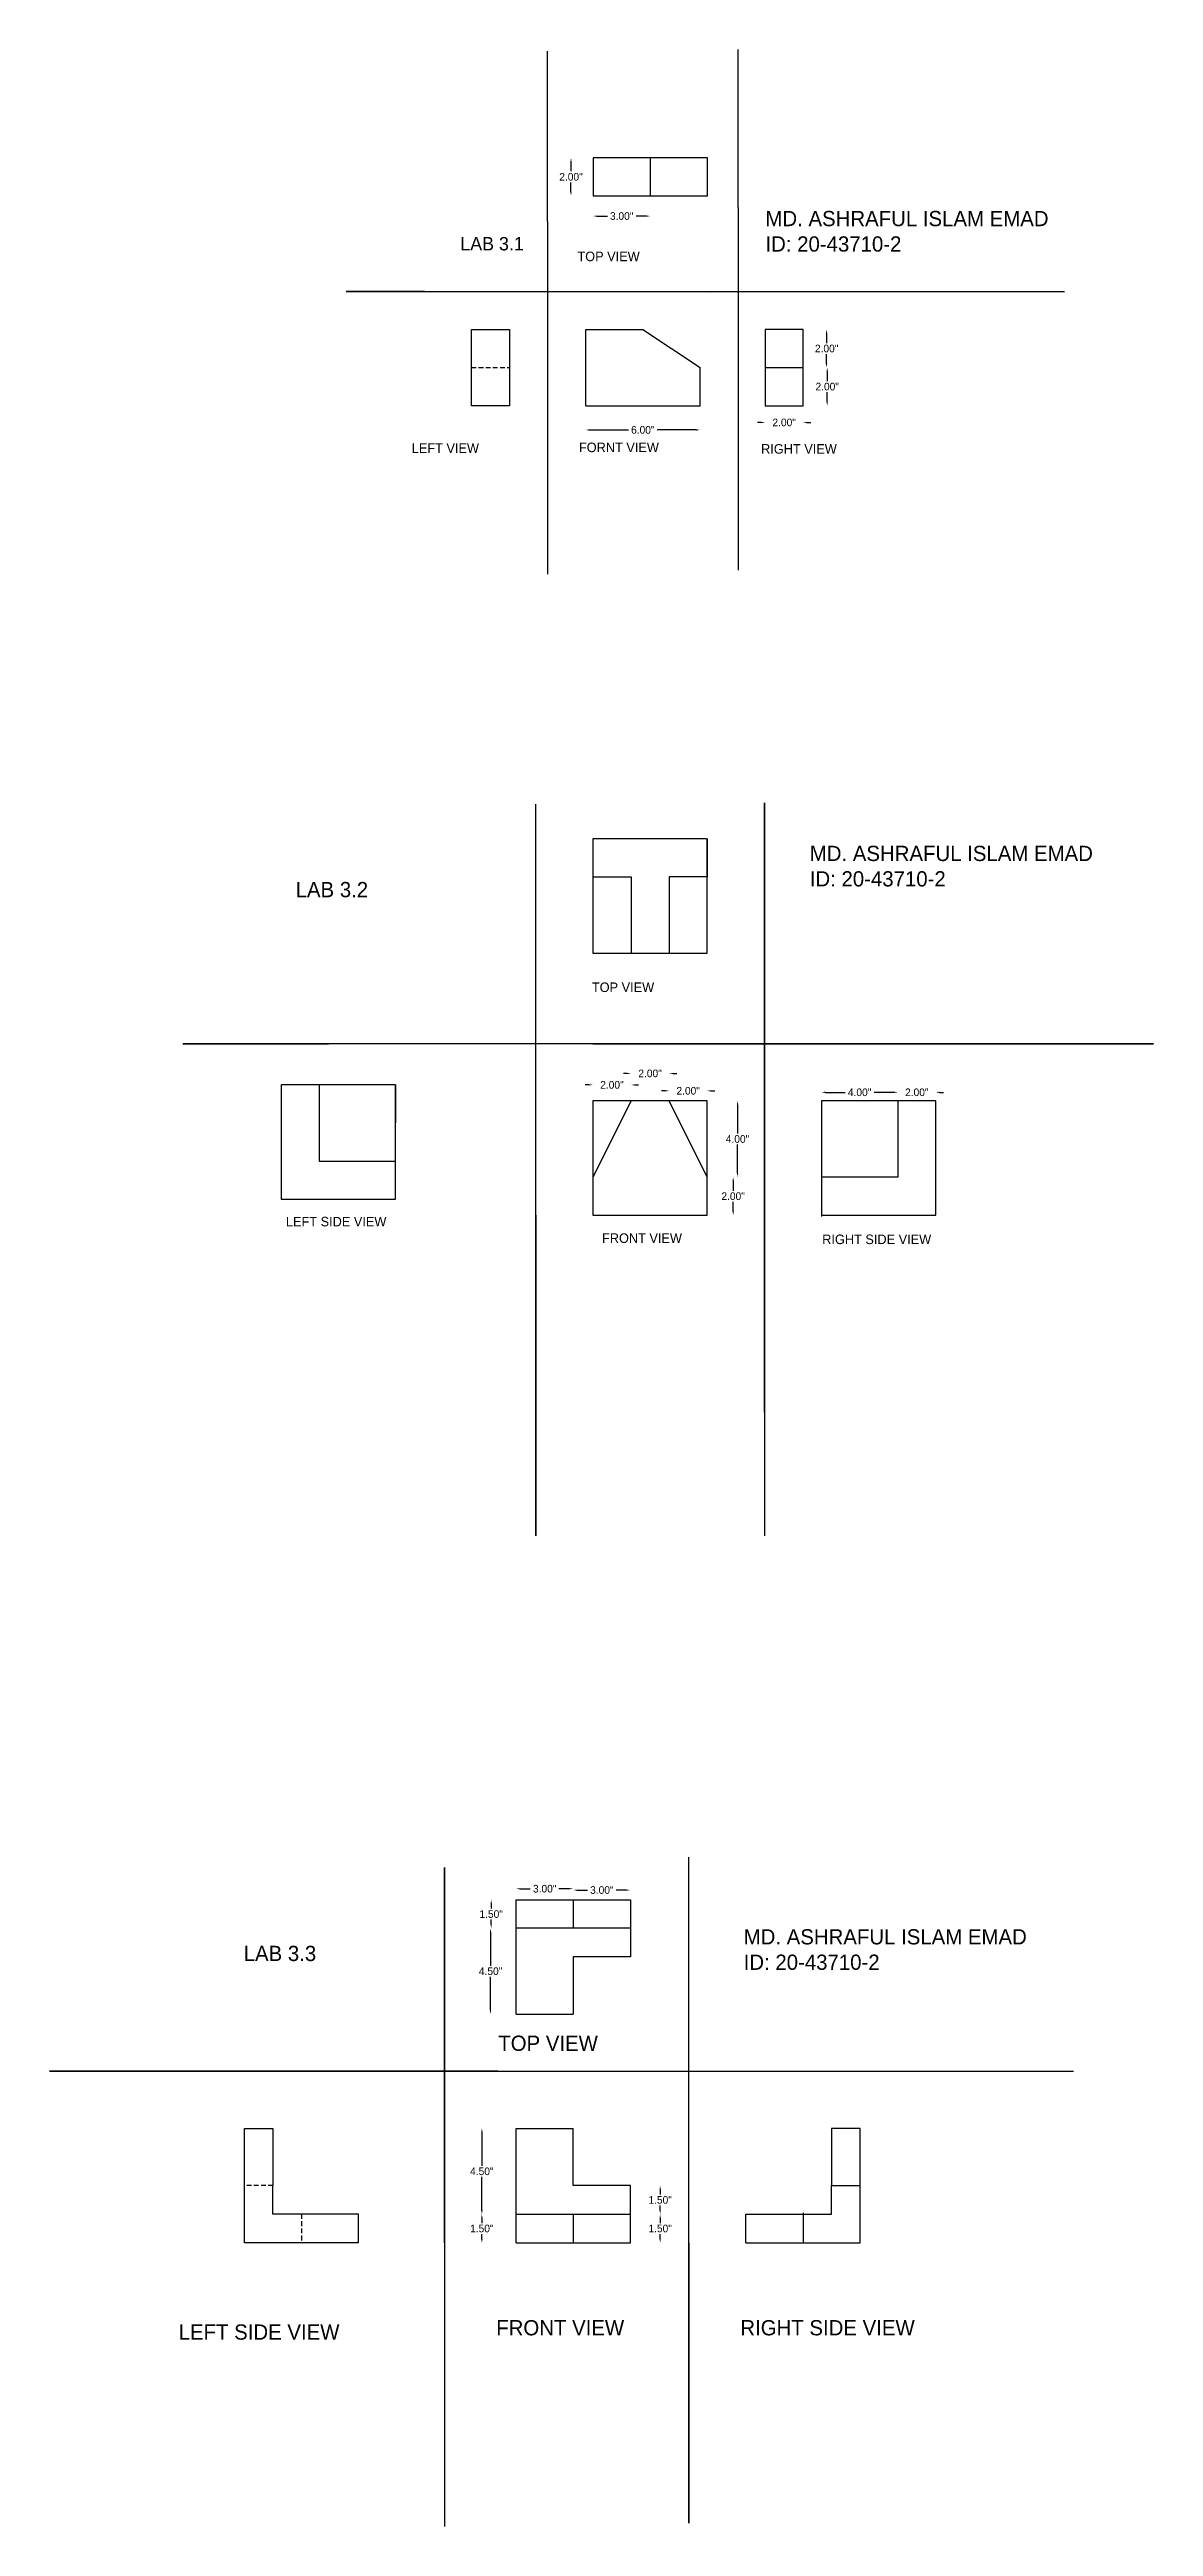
# Model space of a CAD drawing. Header units: inches. Extents: x 10 to 71, y -248 to 24.
# Drawn here: x 13.3 to 71.3, y -106 to 24 of the extents above; entities that cross this region are included whole.
import ezdxf

# ---------------------------------------------------------------- set-up
doc = ezdxf.new("R2010")
doc.units = ezdxf.units.IN
doc.header["$MEASUREMENT"] = 0
doc.linetypes.add('DASHED2', pattern=[0.375, 0.25, -0.125])
doc.dimstyles.get("Standard").update_dxf_attribs({"dimtxt": 0.4, "dimasz": 0.2, "dimexe": 0.18, "dimexo": 0.0625, "dimgap": 0.09, "dimtad": 0, "dimtih": 1, "dimtoh": 1, "dimzin": 0, "dimdsep": 46, "dimlunit": 3, "dimtxsty": 'Standard', "dimcen": 0.09, "dimse1": 1, "dimse2": 1, "dimclrt": 3, "dimadec": 0, "dimazin": 0, "dimtfac": 1, "dimtofl": 0, "dimtmove": 0, "dimatfit": 3, "dimfxl": 1, "dimtfillclr": 5, "dimtolj": 1, "dimtzin": 0, "dimarcsym": 0})

msp = doc.modelspace()

# ---------------------------------------------------------------- texts
at = {"attachment_point": 1}
for s, insert, char_height, width in [('MD. ASHRAFUL ISLAM EMAD\\PID: 20-43710-2', (50.887, 15.54), 0.8, 16.23263), ('TOP VIEW', (41.018, 13.404), 0.5, 6.13889), ('LEFT VIEW', (32.322, 3.344), 0.5, 6.41435), ('FORNT VIEW', (41.097, 3.383), 0.5, 6.4537), ('RIGHT VIEW', (50.659, 3.304), 0.5, 6.375), ('MD. ASHRAFUL ISLAM EMAD\\PID: 20-43710-2', (53.214, -17.773), 0.8, 16.23263), ('LAB 3.2', (26.225, -19.672), 0.8, 7.73278), ('TOP VIEW', (41.777, -24.946), 0.5, 6.78775), ('LEFT SIDE VIEW', (25.715, -37.243), 0.5, 8.47496), ('FRONT VIEW', (42.308, -38.11), 0.5, 8.50589), ('RIGHT SIDE VIEW', (53.867, -38.173), 0.5, 8.33395), ('MD. ASHRAFUL ISLAM EMAD\\PID: 20-43710-2', (49.744, -74.622), 0.8, 16.23263), ('LAB 3.3', (23.499, -75.494), 0.8, 7.73278), ('TOP VIEW', (36.862, -80.207), 0.8, 6.74775), ('LEFT SIDE VIEW', (20.086, -95.362), 0.8, 14.46105), ('FRONT VIEW', (36.755, -95.136), 0.8, 10.12604), ('RIGHT SIDE VIEW', (49.569, -95.136), 0.8, 12.06313)]:
    msp.add_mtext(s, dxfattribs=dict(at, insert=insert, char_height=char_height, width=width))
at = {"insert": (34.87, 14.171), "char_height": 0.7, "attachment_point": 1}
msp.add_mtext('LAB 3.1', dxfattribs=at)

# ---------------------------------------------------------------- blocks, each defined once
blk = doc.blocks.new('*D25')
at = {"color": 0, "lineweight": -2}
for p, q in [((36, -85.28), (36, -87.04)), ((36, -89.38), (36, -87.62))]:
    blk.add_line(p, q, dxfattribs=at)
at = {"color": 0}
for points in [[(35.97, -85.28), (36.04, -85.28), (36, -85.08)], [(35.97, -89.38), (36.04, -89.38), (36, -89.58)]]:
    blk.add_solid(points, dxfattribs=at)
at = {"layer": 'Defpoints', "color": 0}
for p in [(37.8, -85.08), (36, -89.58), (37.8, -89.58)]:
    blk.add_point(p, dxfattribs=at)
at = {"color": 3, "insert": (36, -87.33), "char_height": 0.4, "attachment_point": 5}
blk.add_mtext('\\A1;4.50"', dxfattribs=at)
blk = doc.blocks.new('*D26')
at = {"color": 0, "lineweight": -2}
for p, q in [((36, -89.78), (36, -90.04)), ((36, -90.88), (36, -90.62))]:
    blk.add_line(p, q, dxfattribs=at)
at = {"color": 0}
for points in [[(35.97, -89.78), (36.04, -89.78), (36, -89.58)], [(35.97, -90.88), (36.04, -90.88), (36, -91.08)]]:
    blk.add_solid(points, dxfattribs=at)
at = {"layer": 'Defpoints', "color": 0}
for p in [(36, -89.58), (37.73, -89.58), (37.8, -91.08)]:
    blk.add_point(p, dxfattribs=at)
at = {"color": 3, "insert": (36, -90.33), "char_height": 0.4, "attachment_point": 5}
blk.add_mtext('\\A1;1.50"', dxfattribs=at)
blk = doc.blocks.new('*D27')
at = {"color": 0, "lineweight": -2}
for p, q in [((45.36, -89.78), (45.36, -90.04)), ((45.36, -90.88), (45.36, -90.62))]:
    blk.add_line(p, q, dxfattribs=at)
at = {"color": 0}
for points in [[(45.33, -89.78), (45.39, -89.78), (45.36, -89.58)], [(45.33, -90.88), (45.39, -90.88), (45.36, -91.08)]]:
    blk.add_solid(points, dxfattribs=at)
at = {"layer": 'Defpoints', "color": 0}
for p in [(43.8, -89.58), (45.36, -89.58), (43.8, -91.08)]:
    blk.add_point(p, dxfattribs=at)
at = {"color": 3, "insert": (45.36, -90.33), "char_height": 0.4, "attachment_point": 5}
blk.add_mtext('\\A1;1.50"', dxfattribs=at)
blk = doc.blocks.new('*D28')
at = {"color": 0, "lineweight": -2}
for p, q in [((45.36, -88.28), (45.36, -88.54)), ((45.36, -89.38), (45.36, -89.12))]:
    blk.add_line(p, q, dxfattribs=at)
at = {"color": 0}
for points in [[(45.33, -88.28), (45.39, -88.28), (45.36, -88.08)], [(45.33, -89.38), (45.39, -89.38), (45.36, -89.58)]]:
    blk.add_solid(points, dxfattribs=at)
at = {"layer": 'Defpoints', "color": 0}
for p in [(43.8, -88.08), (45.36, -88.08), (43.86, -89.58)]:
    blk.add_point(p, dxfattribs=at)
at = {"color": 3, "insert": (45.36, -88.83), "char_height": 0.4, "attachment_point": 5}
blk.add_mtext('\\A1;1.50"', dxfattribs=at)
blk = doc.blocks.new('*D36')
at = {"color": 0, "lineweight": -2}
for p, q in [((36.46, -74.78), (36.46, -76.54)), ((36.46, -78.88), (36.46, -77.12))]:
    blk.add_line(p, q, dxfattribs=at)
at = {"color": 0}
for points in [[(36.42, -74.78), (36.49, -74.78), (36.46, -74.58)], [(36.42, -78.88), (36.49, -78.88), (36.46, -79.08)]]:
    blk.add_solid(points, dxfattribs=at)
at = {"layer": 'Defpoints', "color": 0}
for p in [(36.46, -74.58), (37.8, -74.58), (37.8, -79.08)]:
    blk.add_point(p, dxfattribs=at)
at = {"color": 3, "insert": (36.46, -76.83), "char_height": 0.4, "attachment_point": 5}
blk.add_mtext('\\A1;4.50"', dxfattribs=at)
blk = doc.blocks.new('*D37')
at = {"color": 0, "lineweight": -2}
for p, q in [((36.49, -73.28), (36.49, -73.54)), ((36.49, -74.38), (36.49, -74.12))]:
    blk.add_line(p, q, dxfattribs=at)
at = {"color": 0}
for points in [[(36.46, -73.28), (36.52, -73.28), (36.49, -73.08)], [(36.46, -74.38), (36.52, -74.38), (36.49, -74.58)]]:
    blk.add_solid(points, dxfattribs=at)
at = {"layer": 'Defpoints', "color": 0}
for p in [(37.8, -73.08), (36.49, -74.58), (37.73, -74.58)]:
    blk.add_point(p, dxfattribs=at)
at = {"color": 3, "insert": (36.49, -73.83), "char_height": 0.4, "attachment_point": 5}
blk.add_mtext('\\A1;1.50"', dxfattribs=at)
blk = doc.blocks.new('*D38')
at = {"color": 0, "lineweight": -2}
for p, q in [((38, -72.5), (38.54, -72.5)), ((40.6, -72.5), (40.05, -72.5))]:
    blk.add_line(p, q, dxfattribs=at)
at = {"color": 0}
for points in [[(38, -72.47), (38, -72.53), (37.8, -72.5)], [(40.6, -72.47), (40.6, -72.53), (40.8, -72.5)]]:
    blk.add_solid(points, dxfattribs=at)
at = {"layer": 'Defpoints', "color": 0}
for p in [(37.8, -72.5), (37.8, -73.08), (40.8, -73.08)]:
    blk.add_point(p, dxfattribs=at)
at = {"color": 3, "insert": (39.3, -72.5), "char_height": 0.4, "attachment_point": 5}
blk.add_mtext('\\A1;3.00"', dxfattribs=at)
blk = doc.blocks.new('*D39')
at = {"color": 0, "lineweight": -2}
for p, q in [((41, -72.57), (41.54, -72.57)), ((43.6, -72.57), (43.05, -72.57))]:
    blk.add_line(p, q, dxfattribs=at)
at = {"color": 0}
for points in [[(41, -72.54), (41, -72.6), (40.8, -72.57)], [(43.6, -72.54), (43.6, -72.6), (43.8, -72.57)]]:
    blk.add_solid(points, dxfattribs=at)
at = {"layer": 'Defpoints', "color": 0}
for p in [(43.8, -72.57), (40.8, -73.08), (43.8, -73.08)]:
    blk.add_point(p, dxfattribs=at)
at = {"color": 3, "insert": (42.3, -72.57), "char_height": 0.4, "attachment_point": 5}
blk.add_mtext('\\A1;3.00"', dxfattribs=at)
blk = doc.blocks.new('*D8')
at = {"color": 0, "lineweight": -2}
for p, q in [((49.19, -35.36), (49.19, -35.87)), ((49.19, -36.96), (49.19, -36.45))]:
    blk.add_line(p, q, dxfattribs=at)
at = {"color": 0}
for points in [[(49.16, -35.36), (49.23, -35.36), (49.19, -35.16)], [(49.16, -36.96), (49.23, -36.96), (49.19, -37.16)]]:
    blk.add_solid(points, dxfattribs=at)
at = {"layer": 'Defpoints', "color": 0}
for p in [(47.83, -35.16), (49.19, -35.16), (47.83, -37.16)]:
    blk.add_point(p, dxfattribs=at)
at = {"color": 3, "insert": (49.19, -36.16), "char_height": 0.4, "attachment_point": 5}
blk.add_mtext('\\A1;2.00"', dxfattribs=at)
blk = doc.blocks.new('*D9')
at = {"color": 0, "lineweight": -2}
for p, q in [((49.42, -31.36), (49.42, -32.87)), ((49.42, -34.96), (49.42, -33.45))]:
    blk.add_line(p, q, dxfattribs=at)
at = {"color": 0}
for points in [[(49.39, -31.36), (49.45, -31.36), (49.42, -31.16)], [(49.39, -34.96), (49.45, -34.96), (49.42, -35.16)]]:
    blk.add_solid(points, dxfattribs=at)
at = {"layer": 'Defpoints', "color": 0}
for p in [(47.83, -31.16), (47.89, -35.16), (49.42, -35.16)]:
    blk.add_point(p, dxfattribs=at)
at = {"color": 3, "insert": (49.42, -33.16), "char_height": 0.4, "attachment_point": 5}
blk.add_mtext('\\A1;4.00"', dxfattribs=at)
blk = doc.blocks.new('*D10')
at = {"color": 0, "lineweight": -2}
for p, q in [((43.63, -29.72), (43.43, -29.72)), ((46.03, -29.72), (46.23, -29.72))]:
    blk.add_line(p, q, dxfattribs=at)
at = {"color": 0}
for points in [[(43.63, -29.69), (43.63, -29.75), (43.83, -29.72)], [(46.03, -29.69), (46.03, -29.75), (45.83, -29.72)]]:
    blk.add_solid(points, dxfattribs=at)
at = {"layer": 'Defpoints', "color": 0}
for p in [(45.83, -29.72), (43.83, -31.16), (45.83, -31.1)]:
    blk.add_point(p, dxfattribs=at)
at = {"color": 3, "insert": (44.83, -29.72), "char_height": 0.4, "attachment_point": 5}
blk.add_mtext('\\A1;2.00"', dxfattribs=at)
blk = doc.blocks.new('*D11')
at = {"color": 0, "lineweight": -2}
for p, q in [((41.63, -30.32), (41.43, -30.32)), ((44.03, -30.32), (44.23, -30.32))]:
    blk.add_line(p, q, dxfattribs=at)
at = {"color": 0}
for points in [[(41.63, -30.29), (41.63, -30.35), (41.83, -30.32)], [(44.03, -30.29), (44.03, -30.35), (43.83, -30.32)]]:
    blk.add_solid(points, dxfattribs=at)
at = {"layer": 'Defpoints', "color": 0}
for p in [(41.83, -31.16), (43.83, -30.32), (43.83, -31.16)]:
    blk.add_point(p, dxfattribs=at)
at = {"color": 3, "insert": (42.83, -30.32), "char_height": 0.4, "attachment_point": 5}
blk.add_mtext('\\A1;2.00"', dxfattribs=at)
blk = doc.blocks.new('*D12')
at = {"color": 0, "lineweight": -2}
for p, q in [((54.03, -30.71), (55.07, -30.71)), ((57.63, -30.71), (56.59, -30.71))]:
    blk.add_line(p, q, dxfattribs=at)
at = {"color": 0}
for points in [[(54.03, -30.67), (54.03, -30.74), (53.83, -30.71)], [(57.63, -30.67), (57.63, -30.74), (57.83, -30.71)]]:
    blk.add_solid(points, dxfattribs=at)
at = {"layer": 'Defpoints', "color": 0}
for p in [(53.83, -31.16), (57.83, -30.71), (57.83, -31.16)]:
    blk.add_point(p, dxfattribs=at)
at = {"color": 3, "insert": (55.83, -30.71), "char_height": 0.4, "attachment_point": 5}
blk.add_mtext('\\A1;4.00"', dxfattribs=at)
blk = doc.blocks.new('*D13')
at = {"color": 0, "lineweight": -2}
for p, q in [((57.63, -30.71), (57.43, -30.71)), ((60.03, -30.71), (60.23, -30.71))]:
    blk.add_line(p, q, dxfattribs=at)
at = {"color": 0}
for points in [[(57.63, -30.67), (57.63, -30.74), (57.83, -30.71)], [(60.03, -30.67), (60.03, -30.74), (59.83, -30.71)]]:
    blk.add_solid(points, dxfattribs=at)
at = {"layer": 'Defpoints', "color": 0}
for p in [(57.83, -31.16), (59.83, -30.71), (59.83, -31.16)]:
    blk.add_point(p, dxfattribs=at)
at = {"color": 3, "insert": (58.83, -30.71), "char_height": 0.4, "attachment_point": 5}
blk.add_mtext('\\A1;2.00"', dxfattribs=at)
blk = doc.blocks.new('*D15')
at = {"color": 0, "lineweight": -2}
for p, q in [((45.63, -30.63), (45.43, -30.63)), ((48.03, -30.63), (48.23, -30.63))]:
    blk.add_line(p, q, dxfattribs=at)
at = {"color": 0}
for points in [[(45.63, -30.6), (45.63, -30.67), (45.83, -30.63)], [(48.03, -30.6), (48.03, -30.67), (47.83, -30.63)]]:
    blk.add_solid(points, dxfattribs=at)
at = {"layer": 'Defpoints', "color": 0}
for p in [(45.83, -31.1), (47.83, -30.63), (47.83, -31.16)]:
    blk.add_point(p, dxfattribs=at)
at = {"color": 3, "insert": (46.83, -30.63), "char_height": 0.4, "attachment_point": 5}
blk.add_mtext('\\A1;2.00"', dxfattribs=at)
blk = doc.blocks.new('*D1')
at = {"color": 0, "lineweight": -2}
for p, q in [((42.04, 15.27), (42.59, 15.27)), ((44.64, 15.27), (44.1, 15.27))]:
    blk.add_line(p, q, dxfattribs=at)
at = {"color": 0}
for points in [[(42.04, 15.3), (42.04, 15.24), (41.84, 15.27)], [(44.64, 15.3), (44.64, 15.24), (44.84, 15.27)]]:
    blk.add_solid(points, dxfattribs=at)
at = {"layer": 'Defpoints', "color": 0}
for p in [(41.84, 16.33), (44.84, 16.33), (44.84, 15.27)]:
    blk.add_point(p, dxfattribs=at)
at = {"color": 3, "insert": (43.34, 15.27), "char_height": 0.4, "attachment_point": 5}
blk.add_mtext('\\A1;3.00"', dxfattribs=at)
blk = doc.blocks.new('*D3')
at = {"color": 0, "lineweight": -2}
for p, q in [((41.65, 4.05), (43.7, 4.05)), ((47.25, 4.05), (45.21, 4.05))]:
    blk.add_line(p, q, dxfattribs=at)
at = {"color": 0}
for points in [[(41.65, 4.08), (41.65, 4.01), (41.45, 4.05)], [(47.25, 4.08), (47.25, 4.01), (47.45, 4.05)]]:
    blk.add_solid(points, dxfattribs=at)
at = {"layer": 'Defpoints', "color": 0}
for p in [(41.45, 5.32), (47.45, 5.32), (47.45, 4.05)]:
    blk.add_point(p, dxfattribs=at)
at = {"color": 3, "insert": (44.45, 4.05), "char_height": 0.4, "attachment_point": 5}
blk.add_mtext('\\A1;6.00"', dxfattribs=at)
blk = doc.blocks.new('*D6')
at = {"color": 0, "lineweight": -2}
for p, q in [((50.67, 4.44), (50.47, 4.44)), ((53.07, 4.44), (53.27, 4.44))]:
    blk.add_line(p, q, dxfattribs=at)
at = {"color": 0}
for points in [[(50.67, 4.47), (50.67, 4.4), (50.87, 4.44)], [(53.07, 4.47), (53.07, 4.4), (52.87, 4.44)]]:
    blk.add_solid(points, dxfattribs=at)
at = {"layer": 'Defpoints', "color": 0}
for p in [(50.87, 5.32), (52.87, 5.32), (52.87, 4.44)]:
    blk.add_point(p, dxfattribs=at)
at = {"color": 3, "insert": (51.87, 4.44), "char_height": 0.4, "attachment_point": 5}
blk.add_mtext('\\A1;2.00"', dxfattribs=at)
blk = doc.blocks.new('*D7')
at = {"color": 0, "lineweight": -2}
for p, q in [((54.1, 9.12), (54.1, 8.61)), ((54.1, 7.52), (54.1, 8.03))]:
    blk.add_line(p, q, dxfattribs=at)
at = {"color": 0}
for points in [[(54.06, 9.12), (54.13, 9.12), (54.1, 9.32)], [(54.06, 7.52), (54.13, 7.52), (54.1, 7.32)]]:
    blk.add_solid(points, dxfattribs=at)
at = {"layer": 'Defpoints', "color": 0}
for p in [(52.87, 9.32), (52.93, 7.32), (54.1, 7.32)]:
    blk.add_point(p, dxfattribs=at)
at = {"color": 3, "insert": (54.1, 8.32), "char_height": 0.4, "attachment_point": 5}
blk.add_mtext('\\A1;2.00"', dxfattribs=at)
blk = doc.blocks.new('*D24')
at = {"color": 0, "lineweight": -2}
for p, q in [((40.68, 18.13), (40.68, 17.62)), ((40.68, 16.53), (40.68, 17.04))]:
    blk.add_line(p, q, dxfattribs=at)
at = {"color": 0}
for points in [[(40.65, 18.13), (40.71, 18.13), (40.68, 18.33)], [(40.65, 16.53), (40.71, 16.53), (40.68, 16.33)]]:
    blk.add_solid(points, dxfattribs=at)
at = {"layer": 'Defpoints', "color": 0}
for p in [(41.84, 18.33), (40.68, 16.33), (41.84, 16.33)]:
    blk.add_point(p, dxfattribs=at)
at = {"color": 3, "insert": (40.68, 17.33), "char_height": 0.4, "attachment_point": 5}
blk.add_mtext('\\A1;2.00"', dxfattribs=at)
blk = doc.blocks.new('*D44')
at = {"color": 0, "lineweight": -2}
for p, q in [((54.13, 7.12), (54.13, 6.61)), ((54.13, 5.52), (54.13, 6.03))]:
    blk.add_line(p, q, dxfattribs=at)
at = {"color": 0}
for points in [[(54.09, 7.12), (54.16, 7.12), (54.13, 7.32)], [(54.09, 5.52), (54.16, 5.52), (54.13, 5.32)]]:
    blk.add_solid(points, dxfattribs=at)
at = {"layer": 'Defpoints', "color": 0}
for p in [(52.93, 7.32), (54.13, 7.32), (52.87, 5.32)]:
    blk.add_point(p, dxfattribs=at)
at = {"color": 3, "insert": (54.13, 6.32), "char_height": 0.4, "attachment_point": 5}
blk.add_mtext('\\A1;2.00"', dxfattribs=at)

# ---------------------------------------------------------------- dimensions: what is measured, and where the dimension line sits
for base, p1, p2, picture, middle in [((40.682, 16.333), (41.843, 18.333), (41.843, 16.333), '*D24', (40.682, 17.333)), ((54.095, 7.321), (52.871, 9.321), (52.933, 7.321), '*D7', (54.095, 8.321)), ((54.127, 7.321), (52.871, 5.321), (52.933, 7.321), '*D44', (54.127, 6.321)), ((49.419, -35.158), (47.831, -31.158), (47.894, -35.158), '*D9', (49.419, -33.158)), ((49.194, -35.158), (47.831, -37.158), (47.831, -35.158), '*D8', (49.194, -36.158)), ((36.49, -74.577), (37.797, -73.077), (37.734, -74.577), '*D37', (36.49, -73.827)), ((36.455, -74.577), (37.797, -79.077), (37.797, -74.577), '*D36', (36.455, -76.827)), ((36.004, -89.577), (37.797, -85.077), (37.797, -89.577), '*D25', (36.004, -87.327)), ((36.004, -89.577), (37.797, -91.077), (37.734, -89.577), '*D26', (36.004, -90.327)), ((45.36, -89.577), (43.797, -91.077), (43.797, -89.577), '*D27', (45.36, -90.327))]:
    dim = msp.add_linear_dim(base=base, p1=p1, p2=p2, angle=90, dimstyle='Standard')
    dim.commit()
    dim.dimension.update_dxf_attribs({"geometry": picture, "text_midpoint": middle})
for base, p1, p2, picture, middle in [((44.843, 15.27), (41.843, 16.333), (44.843, 16.333), '*D1', (43.343, 15.27)), ((47.454, 4.047), (41.454, 5.321), (47.454, 5.321), '*D3', (44.454, 4.047)), ((52.871, 4.436), (50.871, 5.321), (52.871, 5.321), '*D6', (51.871, 4.436)), ((45.831, -29.721), (43.831, -31.158), (45.831, -31.096), '*D10', (44.831, -29.721)), ((43.831, -30.318), (41.831, -31.158), (43.831, -31.158), '*D11', (42.831, -30.318)), ((47.831, -30.635), (45.831, -31.096), (47.831, -31.158), '*D15', (46.831, -30.635)), ((57.831, -30.705), (53.831, -31.158), (57.831, -31.158), '*D12', (55.831, -30.705)), ((59.831, -30.705), (57.831, -31.158), (59.831, -31.158), '*D13', (58.831, -30.705)), ((37.797, -72.501), (40.797, -73.077), (37.797, -73.077), '*D38', (39.297, -72.501)), ((43.797, -72.569), (40.797, -73.077), (43.797, -73.077), '*D39', (42.297, -72.569))]:
    dim = msp.add_linear_dim(base=base, p1=p1, p2=p2, dimstyle='Standard')
    dim.commit()
    dim.dimension.update_dxf_attribs({"geometry": picture, "text_midpoint": middle})
dim = msp.add_linear_dim(base=(45.36, -88.077), p1=(43.859, -89.577), p2=(43.797, -88.077), angle=90, dimstyle='Standard')
dim.commit()
dim.dimension.update_dxf_attribs({"geometry": '*D28', "text_midpoint": (45.36, -88.827), "dimtype": 160})

# ---------------------------------------------------------------- linework, layer by layer
for p, q in [((39.454, 14.985), (39.454, 23.932)), ((49.454, 15.728), (49.454, 24.01)), ((44.843, 18.333), (41.843, 18.333)), ((41.843, 18.333), (41.843, 16.333)), ((47.843, 18.333), (44.843, 18.333)), ((44.843, 18.333), (44.843, 16.333)), ((47.843, 16.333), (47.843, 18.333)), ((41.843, 16.333), (44.843, 16.333)), ((44.843, 16.333), (47.843, 16.333)), ((49.454, 15.728), (49.454, -3.315)), ((39.454, 14.985), (39.454, -3.528)), ((32.994, 11.321), (28.887, 11.321)), ((28.887, 11.321), (66.577, 11.321)), ((32.994, 11.321), (59.19, 11.321)), ((48.021, 11.25), (48.021, 11.25)), ((35.454, 7.321), (35.454, 9.321)), ((35.454, 9.321), (37.454, 9.321)), ((37.454, 9.321), (37.454, 7.321)), ((41.454, 7.321), (41.454, 9.321)), ((41.454, 9.321), (44.454, 9.321)), ((44.454, 9.321), (44.454, 9.321)), ((44.454, 9.321), (44.454, 9.321)), ((44.454, 9.321), (47.454, 7.321)), ((52.871, 9.321), (50.871, 9.321)), ((50.871, 9.321), (50.871, 7.321)), ((52.871, 7.321), (52.871, 9.321)), ((35.454, 5.321), (35.454, 7.321)), ((37.454, 7.321), (37.454, 5.321)), ((37.454, 7.321), (37.454, 7.321)), ((41.454, 5.321), (41.454, 7.321)), ((47.454, 5.321), (47.454, 7.321)), ((47.454, 7.321), (47.454, 7.321)), ((50.871, 7.321), (50.871, 5.321)), ((50.871, 7.321), (52.871, 7.321)), ((52.871, 5.321), (52.871, 7.321)), ((37.454, 5.321), (35.454, 5.321)), ((41.454, 5.321), (47.454, 5.321)), ((50.871, 5.321), (52.871, 5.321)), ((38.831, -53.974), (38.831, -15.585)), ((50.831, -47.488), (50.831, -15.526)), ((50.831, -15.526), (50.831, -53.974)), ((43.831, -17.402), (41.831, -17.402)), ((41.831, -17.402), (41.831, -19.402)), ((45.831, -17.402), (43.831, -17.402)), ((47.831, -17.402), (45.831, -17.402)), ((47.831, -19.402), (47.831, -17.402)), ((47.831, -17.402), (47.831, -19.402)), ((41.831, -19.402), (41.831, -21.402)), ((41.831, -19.402), (43.831, -19.402)), ((43.831, -19.402), (43.831, -23.402)), ((47.831, -19.402), (45.831, -19.402)), ((45.831, -19.402), (45.831, -23.402)), ((47.831, -21.402), (47.831, -19.402)), ((41.831, -21.402), (41.831, -23.402)), ((47.831, -23.402), (47.831, -21.402)), ((41.831, -23.402), (43.831, -23.402)), ((43.831, -23.402), (45.831, -23.402)), ((45.831, -23.402), (47.831, -23.402)), ((71.255, -28.158), (20.298, -28.158)), ((20.298, -28.158), (27.953, -28.158)), ((27.953, -28.158), (27.953, -28.158)), ((41.831, -28.158), (71.255, -28.158)), ((27.462, -30.314), (25.462, -30.314)), ((25.462, -30.314), (25.462, -32.314)), ((29.462, -30.314), (27.462, -30.314)), ((27.462, -30.314), (27.462, -32.314)), ((31.462, -30.314), (29.462, -30.314)), ((31.462, -32.314), (31.462, -30.314)), ((31.462, -30.314), (31.462, -32.314)), ((43.831, -31.158), (41.831, -31.158)), ((41.831, -31.158), (41.831, -35.158)), ((43.831, -31.158), (41.831, -35.158)), ((45.831, -31.158), (43.831, -31.158)), ((47.831, -31.158), (45.831, -31.158)), ((47.831, -35.158), (45.831, -31.158)), ((47.831, -35.158), (47.831, -31.158)), ((57.831, -31.158), (53.831, -31.158)), ((53.831, -31.158), (53.831, -35.158)), ((59.831, -31.158), (57.831, -31.158)), ((57.831, -31.158), (57.831, -35.158)), ((59.831, -35.158), (59.831, -31.158)), ((25.462, -32.314), (25.462, -34.314)), ((27.462, -32.314), (27.462, -34.314)), ((31.462, -34.314), (31.462, -32.314)), ((25.462, -34.314), (25.462, -36.314)), ((27.462, -34.314), (29.462, -34.314)), ((29.462, -34.314), (31.462, -34.314)), ((31.462, -36.314), (31.462, -34.314)), ((31.462, -34.314), (31.462, -34.314)), ((25.462, -36.314), (27.462, -36.314)), ((27.462, -36.314), (29.462, -36.314)), ((29.462, -36.314), (31.462, -36.314)), ((41.831, -35.158), (41.831, -37.158)), ((47.831, -37.158), (47.831, -35.158)), ((47.831, -35.158), (47.831, -35.158)), ((53.831, -35.158), (53.831, -37.158)), ((57.831, -35.158), (53.831, -35.158)), ((59.831, -37.158), (59.831, -35.158)), ((38.831, -37.158), (38.831, -53.974)), ((41.831, -37.158), (43.831, -37.158)), ((43.831, -37.158), (45.831, -37.158)), ((45.831, -37.158), (47.831, -37.158)), ((53.831, -37.158), (57.831, -37.158)), ((53.831, -37.158), (53.831, -37.221)), ((57.831, -37.158), (57.831, -37.158)), ((57.831, -37.158), (59.831, -37.158)), ((34.034, -91.077), (34.034, -71.381)), ((34.034, -71.381), (34.034, -105.964)), ((46.859, -105.785), (46.859, -70.838)), ((37.797, -74.577), (37.797, -73.077)), ((37.797, -73.077), (40.797, -73.077)), ((40.797, -73.077), (43.797, -73.077)), ((40.797, -73.077), (40.797, -74.577)), ((43.797, -73.077), (43.797, -74.577)), ((37.797, -79.077), (37.797, -74.577)), ((40.797, -74.577), (37.797, -74.577)), ((43.797, -74.577), (40.797, -74.577)), ((43.797, -74.577), (43.797, -76.077)), ((43.797, -76.077), (40.797, -76.077)), ((40.797, -76.077), (40.797, -79.077)), ((37.797, -79.077), (37.797, -79.077)), ((37.797, -79.077), (40.797, -79.077)), ((36.834, -82.077), (13.307, -82.077)), ((13.307, -82.077), (67.053, -82.077)), ((23.534, -88.077), (23.534, -85.077)), ((23.534, -85.077), (25.034, -85.077)), ((25.034, -85.077), (25.034, -88.077)), ((37.797, -89.577), (37.797, -85.077)), ((37.797, -85.077), (40.797, -85.077)), ((40.797, -88.077), (40.797, -85.077)), ((55.859, -85.077), (54.359, -85.077)), ((54.359, -85.077), (54.359, -88.077)), ((55.859, -88.077), (55.859, -85.077)), ((23.534, -91.077), (23.534, -88.077)), ((25.034, -89.577), (25.034, -88.077)), ((43.797, -88.077), (40.797, -88.077)), ((43.797, -89.577), (43.797, -88.077)), ((54.359, -88.077), (55.859, -88.077)), ((54.359, -89.577), (54.359, -88.077)), ((55.859, -91.077), (55.859, -88.077)), ((26.534, -89.577), (25.034, -89.577)), ((29.534, -89.577), (26.534, -89.577)), ((29.534, -91.077), (29.534, -89.577)), ((37.797, -91.077), (37.797, -89.577)), ((37.797, -89.577), (40.797, -89.577)), ((40.797, -89.577), (43.797, -89.577)), ((40.797, -89.577), (40.797, -91.077)), ((43.797, -91.077), (43.797, -89.577)), ((49.859, -91.077), (49.859, -89.577)), ((49.859, -89.577), (52.859, -89.577)), ((52.859, -89.515), (52.859, -91.077)), ((52.859, -89.577), (54.359, -89.577)), ((26.534, -91.077), (23.534, -91.077)), ((29.534, -91.077), (26.534, -91.077)), ((37.797, -91.077), (40.797, -91.077)), ((40.797, -91.077), (43.797, -91.077)), ((46.859, -91.077), (46.859, -105.785)), ((49.859, -91.077), (52.859, -91.077)), ((52.859, -91.077), (55.859, -91.077))]:
    msp.add_line(p, q)
at = {"linetype": 'DASHED2'}
for p, q in [((35.454, 7.321), (37.454, 7.321)), ((25.034, -88.077), (23.534, -88.077)), ((26.534, -89.577), (26.534, -91.077))]:
    msp.add_line(p, q, dxfattribs=at)

msp.set_redraw_order([(e.dxf.handle, doc.entitydb.next_handle()) for e in msp.query("TEXT MTEXT ATTDEF DIMENSION ARC_DIMENSION")])  # texts and dimensions are drawn at this point

doc.saveas('drawing.dxf')
